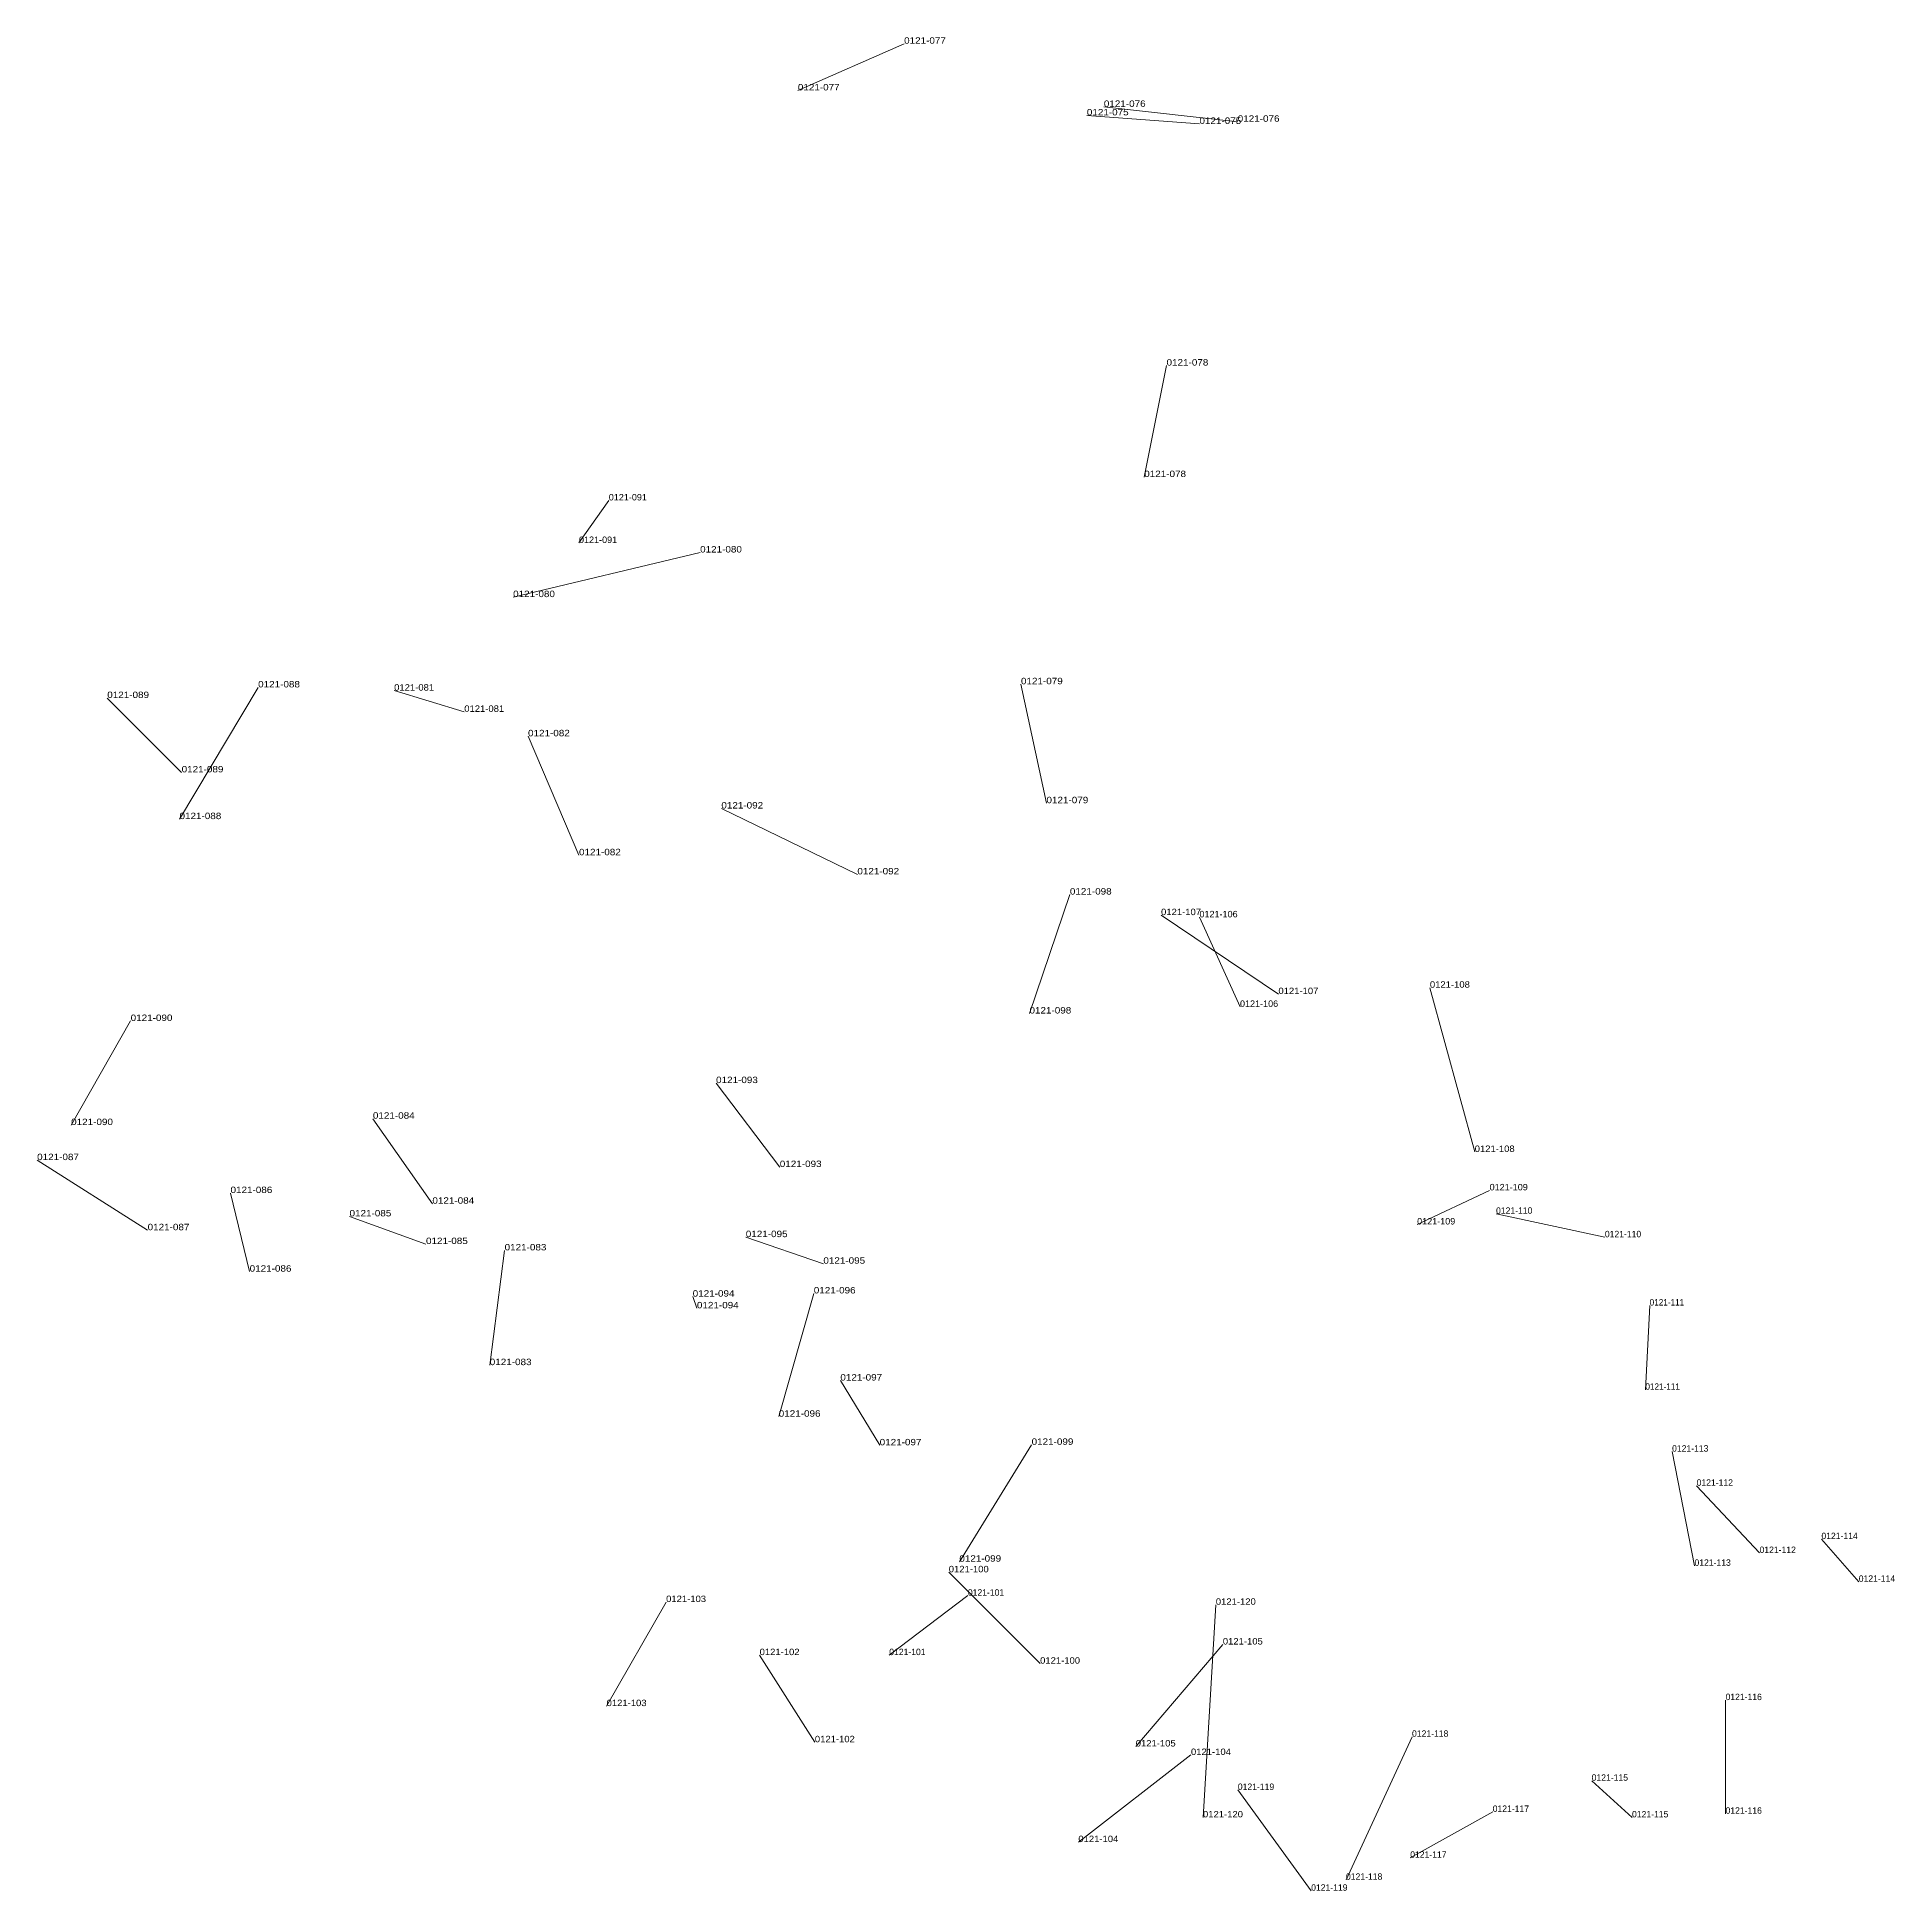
# Model space of a CAD drawing. Header units: metres. Extents: x 571156 to 607184, y 703608 to 727431.
# Drawn here: x 601796 to 602374, y 712465 to 713042 of the extents above; entities that cross this region are included whole.
import ezdxf

# ---------------------------------------------------------------- set-up
doc = ezdxf.new("R2010")
doc.units = ezdxf.units.M
doc.header["$LTSCALE"] = 0.8
doc.layers.add('60', color=7, linetype='Continuous', lineweight=13)
doc.layers.add('61', color=7, linetype='Continuous')

msp = doc.modelspace()

# ---------------------------------------------------------------- texts
at = {"layer": '60'}
for s, width, p in [('0121-077', 1.15, (602033.09, 713025.43)), ('0121-076', 1.15, (602128.28, 713020.31)), ('0121-075', 1.15, (602123, 713017.66)), ('0121-078', 1.15, (602147.79, 712939.82)), ('0121-091', 1.05, (601974.26, 712897.85)), ('0121-080', 1.15, (601944.51, 712867.77)), ('0121-088', 1.15, (601865.18, 712839.67)), ('0121-089', 1.15, (601818.24, 712836.37)), ('0121-081', 1.1, (601907.49, 712838.68)), ('0121-079', 1.15, (602110.44, 712803.64)), ('0121-082', 1.15, (601965, 712787.45)), ('0121-092', 1.15, (602051.6, 712781.5)), ('0121-107', 1.1, (602182.59, 712744.25)), ('0121-098', 1.15, (602105.15, 712738.2)), ('0121-106', 1.05, (602170.64, 712740.27)), ('0121-090', 1.15, (601807.01, 712703.49)), ('0121-084', 1.15, (601900.88, 712705.48)), ('0121-108', 1.1, (602243.66, 712695.13)), ('0121-087', 1.15, (601796.43, 712692.58)), ('0121-093', 1.15, (602027.47, 712690.44)), ('0121-086', 1.15, (601856.59, 712682.34)), ('0121-085', 1.15, (601893.61, 712675.07)), ('0121-109', 1.05, (602225.74, 712672.56)), ('0121-095', 1.15, (602041.02, 712660.36)), ('0121-094', 1.15, (602001.69, 712646.47)), ('0121-083', 1.15, (601937.24, 712628.79)), ('0121-111', 0.95, (602296.76, 712621.12)), ('0121-096', 1.15, (602027.14, 712612.76)), ('0121-097', 1.15, (602058.54, 712603.84)), ('0121-099', 1.15, (602105.81, 712604)), ('0121-103', 1.1, (601992.1, 712555.08)), ('0121-120', 1.1, (602163.12, 712554.22)), ('0121-105', 1.1, (602165.3, 712541.86)), ('0121-102', 1.1, (602021.19, 712538.56)), ('0121-100', 1.1, (602108.45, 712535.91)), ('0121-104', 1.1, (602155.39, 712507.49))]:
    msp.add_text(s, height=2, dxfattribs=dict(at, width=width)).set_placement(p)
for s, p in [('0121-110', (602250.3, 712675.88)), ('0121-112', (602332.27, 712570.34)), ('0121-113', (602312.03, 712566.35)), ('0121-114', (602363.14, 712561.38)), ('0121-101', (602061.52, 712538.56)), ('0121-116', (602321.69, 712524.56)), ('0121-118', (602224.16, 712513.15)), ('0121-115', (602280.05, 712499.47)), ('0121-119', (602169.97, 712496.61)), ('0121-117', (602223.59, 712475.51))]:
    msp.add_text(s, height=2, dxfattribs=at).set_placement(p)
at = {"layer": '61'}
for s, width, p in [('0121-077', 1.15, (602066.14, 713039.98)), ('0121-075', 1.15, (602158.03, 713015.02)), ('0121-076', 1.15, (602169.93, 713015.68)), ('0121-078', 1.15, (602140.85, 712905.12)), ('0121-091', 1.05, (601965, 712884.62)), ('0121-080', 1.15, (602002.68, 712881.65)), ('0121-079', 1.15, (602102.5, 712840.66)), ('0121-081', 1.1, (601929.3, 712832.07)), ('0121-082', 1.15, (601949.14, 712824.47)), ('0121-089', 1.15, (601841.38, 712813.23)), ('0121-092', 1.15, (602009.29, 712801.99)), ('0121-088', 1.15, (601840.72, 712798.69)), ('0121-098', 1.15, (602117.71, 712775.22)), ('0121-107', 1.1, (602146.08, 712768.81)), ('0121-106', 1.05, (602158.03, 712768.14)), ('0121-108', 1.1, (602229.72, 712746.24)), ('0121-090', 1.15, (601825.52, 712735.88)), ('0121-093', 1.15, (602007.64, 712716.55)), ('0121-084', 1.15, (601919.39, 712679.03)), ('0121-109', 1.05, (602248.3, 712683.18)), ('0121-087', 1.15, (601830.8, 712670.77)), ('0121-085', 1.15, (601917.4, 712666.47)), ('0121-095', 1.15, (602016.89, 712668.62)), ('0121-083', 1.15, (601941.86, 712664.49)), ('0121-086', 1.15, (601862.54, 712657.88)), ('0121-094', 1.15, (602000.37, 712650.11)), ('0121-096', 1.15, (602038.05, 712651.1)), ('0121-111', 0.95, (602298.09, 712647.34)), ('0121-097', 1.15, (602046.31, 712624)), ('0121-099', 1.15, (602083.33, 712567.64)), ('0121-100', 1.1, (602080.03, 712564.34)), ('0121-103', 1.1, (601973.59, 712522.69)), ('0121-102', 1.1, (602038.38, 712511.45)), ('0121-105', 1.1, (602138.2, 712510.13)), ('0121-120', 1.1, (602159.13, 712488.06)), ('0121-104', 1.1, (602120.35, 712480.38))]:
    msp.add_text(s, height=2, dxfattribs=dict(at, width=width)).set_placement(p)
for s, p in [('0121-110', (602284.15, 712668.58)), ('0121-113', (602305.06, 712601.87)), ('0121-112', (602312.69, 712591.25)), ('0121-114', (602351.52, 712574.65)), ('0121-101', (602085.98, 712557.07)), ('0121-117', (602249.25, 712489.77)), ('0121-115', (602292.6, 712488.06)), ('0121-116', (602321.69, 712489.2)), ('0121-119', (602192.78, 712465.24)), ('0121-118', (602203.62, 712468.66))]:
    msp.add_text(s, height=2, dxfattribs=at).set_placement(p)

# ---------------------------------------------------------------- linework, layer by layer
at = {"layer": '60'}
for p, q in [((602066.14, 713039.98), (602033.09, 713025.43)), ((602158.03, 713015.02), (602123, 713017.66)), ((602169.93, 713015.68), (602128.28, 713020.31)), ((602140.85, 712905.12), (602147.79, 712939.82)), ((601965, 712884.62), (601974.26, 712897.85)), ((602002.68, 712881.65), (601944.51, 712867.77)), ((601841.38, 712813.23), (601818.24, 712836.37)), ((601840.72, 712798.69), (601865.18, 712839.67)), ((601929.3, 712832.07), (601907.49, 712838.68)), ((602102.5, 712840.66), (602110.44, 712803.64)), ((601949.14, 712824.47), (601965, 712787.45)), ((602009.29, 712801.99), (602051.6, 712781.5)), ((602117.71, 712775.22), (602105.15, 712738.2)), ((602146.08, 712768.81), (602182.59, 712744.25)), ((602158.03, 712768.14), (602170.64, 712740.27)), ((602229.72, 712746.24), (602243.66, 712695.13)), ((601825.52, 712735.88), (601807.01, 712703.49)), ((602007.64, 712716.55), (602027.47, 712690.44)), ((601919.39, 712679.03), (601900.88, 712705.48)), ((601830.8, 712670.77), (601796.43, 712692.58)), ((601862.54, 712657.88), (601856.59, 712682.34)), ((602248.3, 712683.18), (602225.74, 712672.56)), ((601917.4, 712666.47), (601893.61, 712675.07)), ((602284.15, 712668.58), (602250.3, 712675.88)), ((602016.89, 712668.62), (602041.02, 712660.36)), ((601941.86, 712664.49), (601937.24, 712628.79)), ((602038.05, 712651.1), (602027.14, 712612.76)), ((602000.37, 712650.11), (602001.69, 712646.47)), ((602298.09, 712647.34), (602296.76, 712621.12)), ((602046.31, 712624), (602058.54, 712603.84)), ((602083.33, 712567.64), (602105.81, 712604)), ((602305.06, 712601.87), (602312.03, 712566.35)), ((602312.69, 712591.25), (602332.27, 712570.34)), ((602351.52, 712574.65), (602363.14, 712561.38)), ((602080.03, 712564.34), (602108.45, 712535.91)), ((601973.59, 712522.69), (601992.1, 712555.08)), ((602085.98, 712557.07), (602061.52, 712538.56)), ((602159.13, 712488.06), (602163.12, 712554.22)), ((602138.2, 712510.13), (602165.3, 712541.86)), ((602038.38, 712511.45), (602021.19, 712538.56)), ((602321.69, 712489.2), (602321.69, 712524.56)), ((602203.62, 712468.66), (602224.16, 712513.15)), ((602120.35, 712480.38), (602155.39, 712507.49)), ((602192.78, 712465.24), (602169.97, 712496.61)), ((602292.6, 712488.06), (602280.05, 712499.47)), ((602249.25, 712489.77), (602223.59, 712475.51))]:
    msp.add_line(p, q, dxfattribs=at)

msp.set_redraw_order([(e.dxf.handle, doc.entitydb.next_handle()) for e in msp.query("TEXT MTEXT ATTDEF DIMENSION ARC_DIMENSION")])  # texts and dimensions are drawn at this point

doc.saveas('drawing.dxf')
